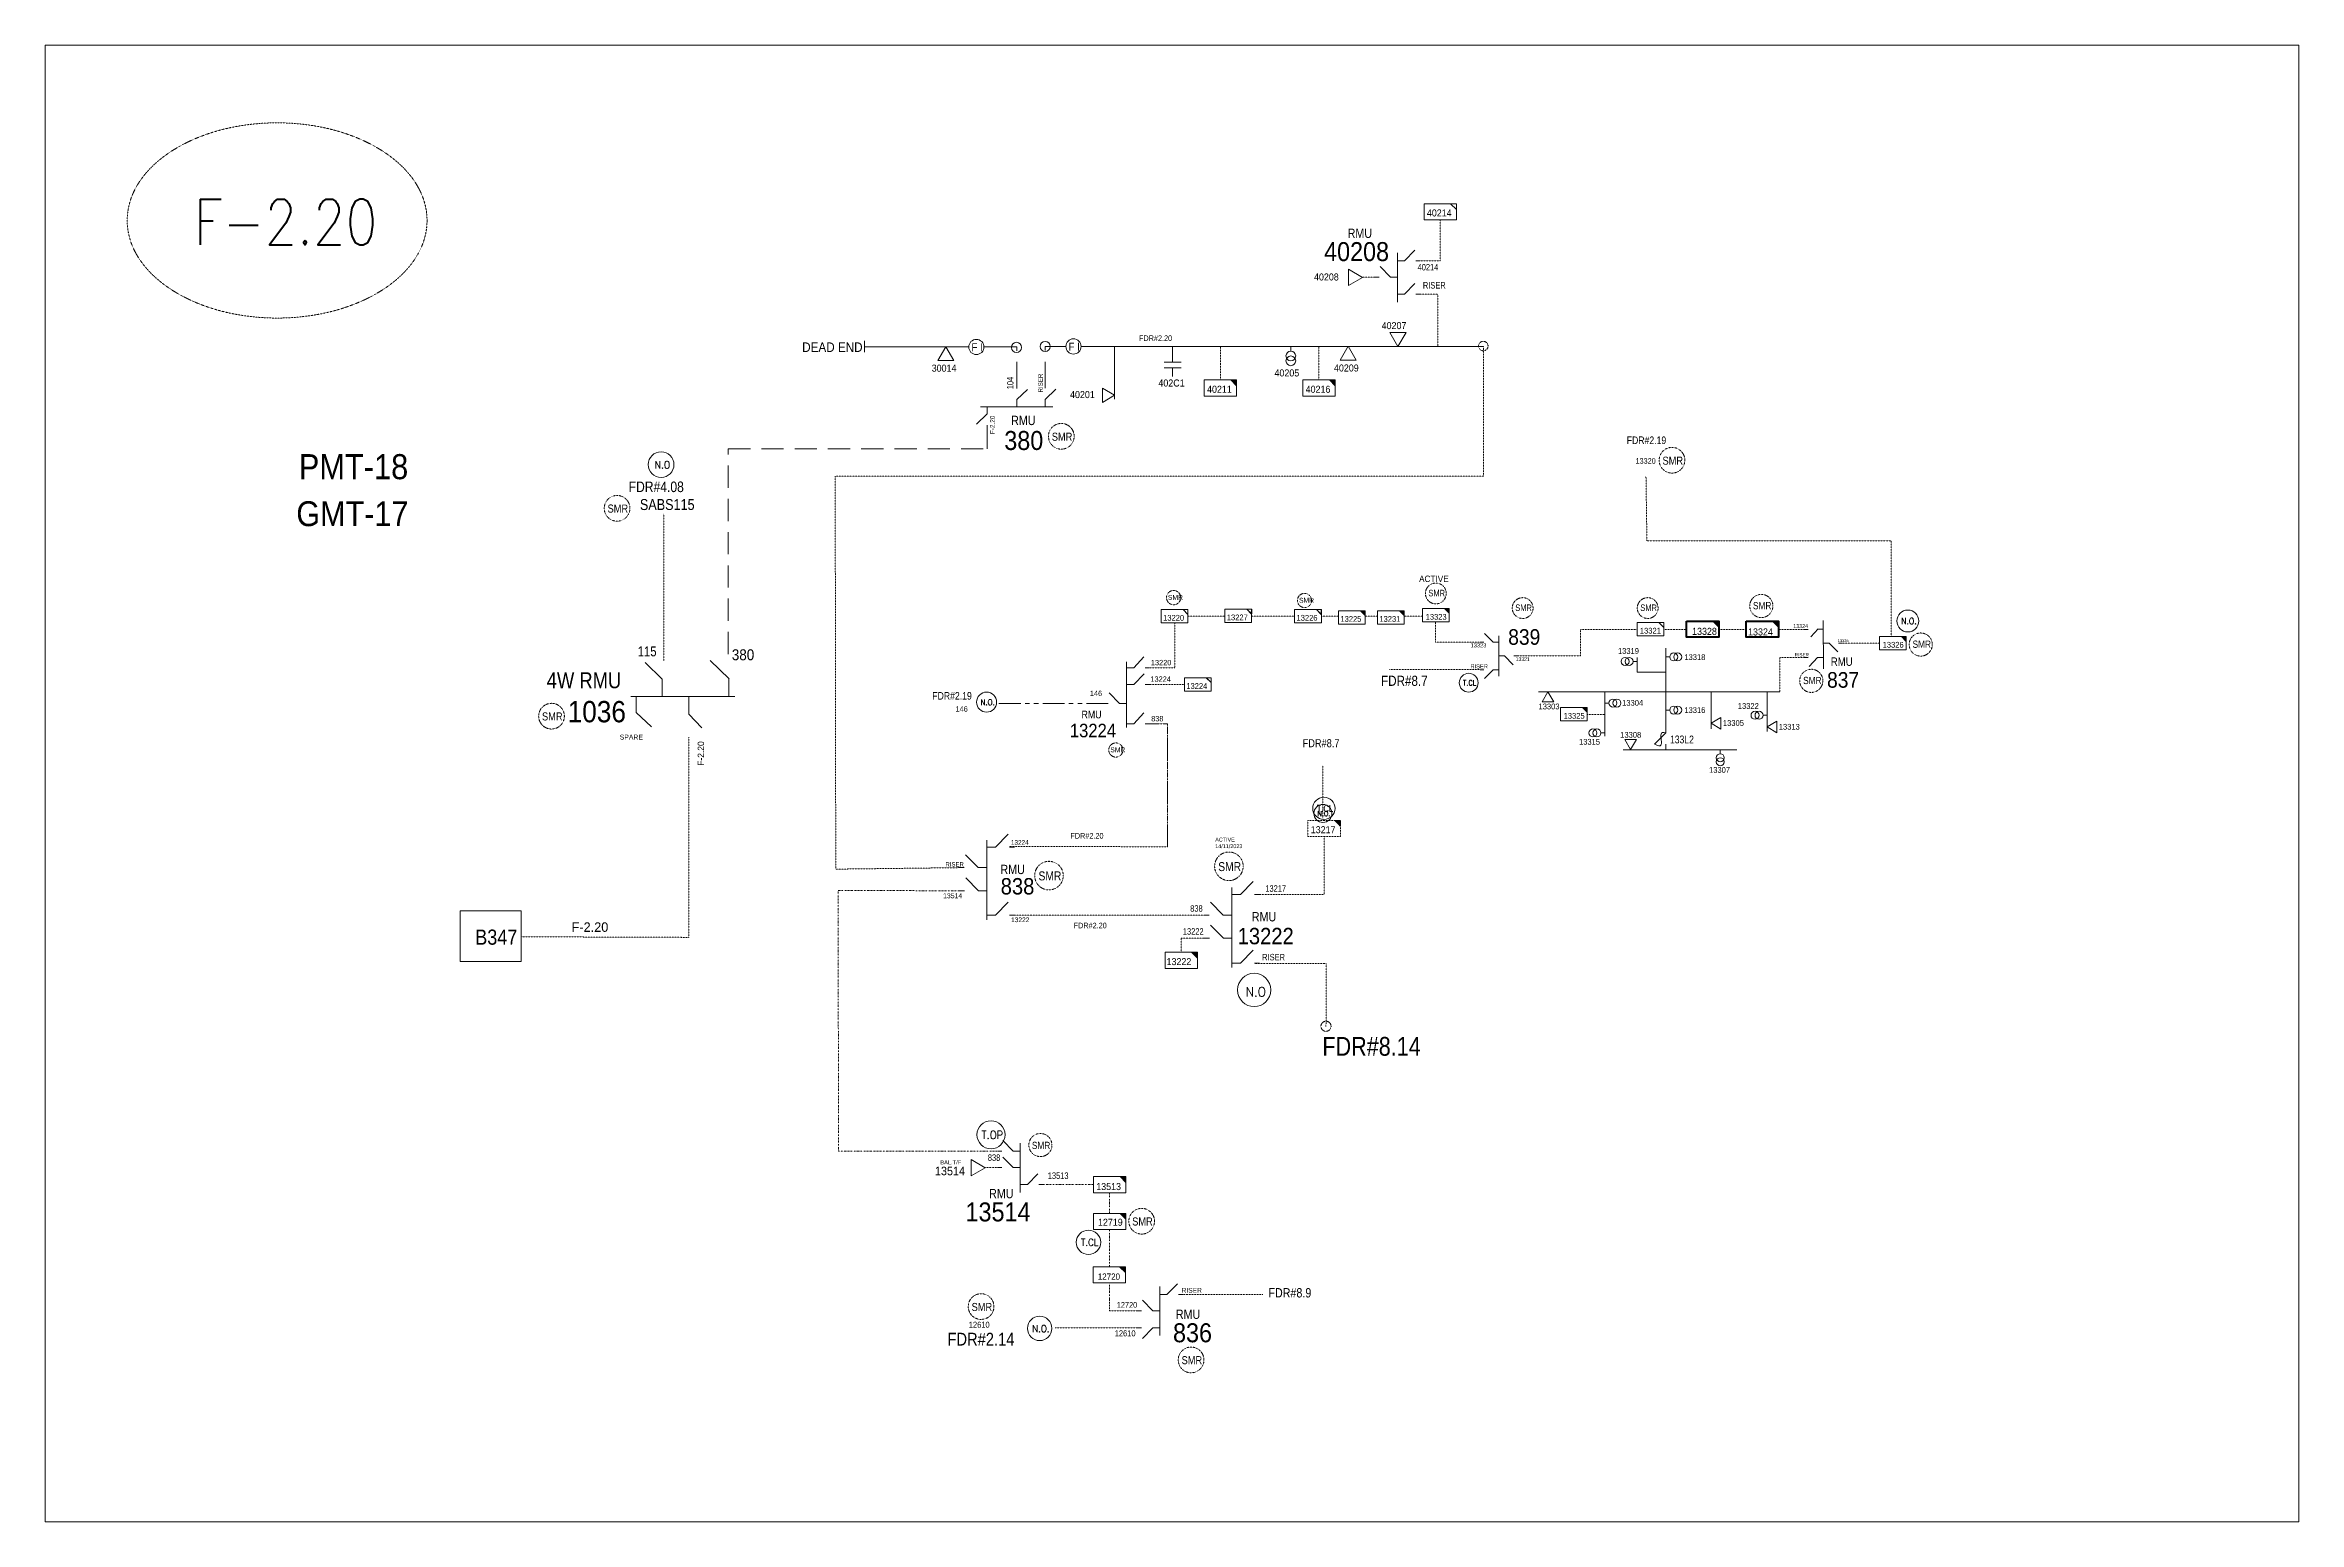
# Model space of a CAD drawing. Header units: metres. Extents: x 65984 to 144644, y -19036 to 23726.
# Drawn here: x 113773 to 114959, y 1150 to 1927 of the extents above; entities that cross this region are included whole.
import ezdxf
from ezdxf.enums import TextEntityAlignment as Align

# ---------------------------------------------------------------- set-up
doc = ezdxf.new("R2010")
doc.units = ezdxf.units.M
doc.header["$MEASUREMENT"] = 0
for name, pattern in [('( Phantom )', [2.5, 1.25, -0.25, 0.25, -0.25, 0.25, -0.25]), ('DGN Style 3', [0.013877, 0, -0.013877]), ('DGN Style 4', [1.6, 0.8, -0.4, 0, -0.4]), ('HIDDEN2', [2381.25, 1587.5, -793.75])]:
    doc.linetypes.add(name, pattern=pattern)
doc.layers.get('0').update_dxf_attribs({"color": 95, "lineweight": 40})
for name, color, linetype, lineweight in [('CAPACITOR', 5, 'Continuous', 40), ('d_eos', 111, 'Continuous', 40), ('d_eos no', 121, 'Continuous', 40), ('d_fco', 5, 'Continuous', 40), ('d_fco text', 95, 'Continuous', 40), ('d_oh branch', 94, 'Continuous', 40), ('d_switch', 95, 'Continuous', 40), ('d_tf', 1, 'Continuous', 40), ('d_tf no', 6, 'Continuous', 40), ('d_tf_200', 1, 'Continuous', 40), ('d_ug cable', 95, 'Continuous', 40), ('d_ug main line', 95, 'Continuous', 40), ('d_unit sub', 7, 'Continuous', 40), ('EARTH FAULT INDICATOR', 95, 'Continuous', 40), ('FDR  2  19', 172, 'Continuous', 40), ('fedr no', 95, 'Continuous', 40), ('GRID STATION 01', 7, 'Continuous', 40), ('Level 37', 7, 'Continuous', 0), ('O H MAIN FEEDER', 4, 'Continuous', 100), ('SW N O', 114, 'Continuous', 30)]:
    doc.layers.add(name, color=color, linetype=linetype, lineweight=lineweight)
doc.styles.add('NASKHF', font='naskhf.shx', dxfattribs={"height": 8})
doc.styles.add('Style-Andalus', font='andlso.ttf')
doc.styles.add('Style-Arial', font='arial.ttf')
doc.styles.add('Style-ENGINEERING', font='ENGINEERING.shx')
doc.styles.add('Style-msdefault', font='msdefault.shx')
doc.styles.add('Style-STANDARD', font='STANDARD.shx')

msp = doc.modelspace()

# ---------------------------------------------------------------- texts
at = {"layer": 'd_eos no', "color": 7, "linetype": 'Continuous', "lineweight": 13, "style": 'Style-Arial', "width": 0.88}
for s, height, p in [('40208', 10, (114446.4, 1823.6)), ('PMT-18', 13.18, (113906.8, 1712))]:
    msp.add_text(s, height=height, dxfattribs=at).set_placement(p, align=Align.TOP_LEFT)
for s, height, p in [('DEAD END', 5, (114203.5, 1770.8)), ('380', 5.75, (114146.5, 1609.3))]:
    msp.add_text(s, height=height, dxfattribs=at).set_placement(p, align=Align.TOP_RIGHT)
at = {"layer": 'd_eos no', "color": 2, "linetype": 'Continuous', "lineweight": 13, "style": 'Style-Arial', "width": 0.88}
msp.add_text('380', height=10, dxfattribs=at).set_placement((114298.6, 1724.2), align=Align.TOP_RIGHT)
for s, height, p in [('839', 8.23, (114543.3, 1619.9)), ('837', 8.23, (114711.1, 1597.3)), ('1036', 11.22, (114048.3, 1582.1)), ('13224', 7.11, (114312.6, 1570.1)), ('838', 8.64, (114276.2, 1488.9)), ('13222', 8.64, (114400.9, 1462.7)), ('13514', 10, (114257.7, 1318.2)), ('836', 10, (114366.9, 1254.6))]:
    msp.add_text(s, height=height, dxfattribs=at).set_placement(p, align=Align.TOP_LEFT)
at = {"layer": 'd_eos no', "color": 7, "linetype": 'Continuous', "lineweight": 13, "insert": (113905.5, 1687.2), "char_height": 13.088, "attachment_point": 1, "style": 'NASKHF'}
msp.add_mtext('\\fArial|b0|i0|c178178|p39;\\H1x;\\W0.88;GMT-17\\P', dxfattribs=at)
at = {"layer": 'd_fco text', "color": 80, "linetype": 'Continuous', "lineweight": 13, "style": 'Style-msdefault', "width": 0.82}
msp.add_text('133L2', height=4.11, rotation=359.9661, dxfattribs=at).set_placement((114641, 1563.9), align=Align.TOP_RIGHT)
at = {"layer": 'd_switch', "color": 194, "linetype": 'Continuous', "lineweight": 13, "style": 'Style-ENGINEERING', "width": 0.857143}
msp.add_text('40214', height=3.43, dxfattribs=at).set_placement((114495.6, 1812.1), align=Align.TOP_LEFT)
msp.add_text('RISER', height=3.43, dxfattribs=at).set_placement((114510.4, 1802.6), align=Align.TOP_RIGHT)
at = {"layer": 'd_switch', "color": 2, "linetype": 'Continuous', "lineweight": 13, "style": 'Style-msdefault', "width": 0.857143}
for s, height, p in [('FDR#2.20', 2.92, (114349, 1774.5)), ('13320', 2.92, (114610.3, 1709.9)), ('FDR#4.08', 5.56, (114080.4, 1697.6)), ('FDR#8.7', 5.34, (114476.4, 1595.4)), ('SPARE', 2.63, (114075.7, 1564.4)), ('FDR#2.20', 2.92, (114312.9, 1512.6)), ('FDR#2.20', 2.92, (114314.6, 1465.4)), ('FDR#8.14', 9.91, (114445.5, 1405.3)), ('FDR#8.9', 4.92, (114417.1, 1273.1)), ('FDR#2.14', 6.74, (114248.2, 1249.6))]:
    msp.add_text(s, height=height, dxfattribs=at).set_placement(p, align=Align.TOP_LEFT)
at = {"layer": 'd_switch', "color": 7, "linetype": 'Continuous', "lineweight": 13, "style": 'Style-ENGINEERING', "width": 0.857143}
for s, rotation, p in [('104', 90, (114279.5, 1752.7)), ('838', 359.9925, (114276, 1343.5))]:
    msp.add_text(s, height=3.43, rotation=rotation, dxfattribs=at).set_placement(p, align=Align.TOP_RIGHT)
at = {"layer": 'd_switch', "color": 7, "linetype": 'Continuous', "lineweight": 13, "ltscale": 0.796464, "style": 'Style-ENGINEERING', "width": 0.857143}
msp.add_text('RISER', height=2.38, rotation=90, dxfattribs=at).set_placement((114296, 1754.4), align=Align.TOP_RIGHT)
at = {"layer": 'd_switch', "color": 7, "linetype": 'Continuous', "lineweight": 13, "ltscale": 0.811658, "style": 'Style-ENGINEERING', "width": 0.857143}
msp.add_text('F-2.20', height=2.46, rotation=90, dxfattribs=at).set_placement((114270.6, 1732.3), align=Align.TOP_RIGHT)
at = {"layer": 'd_switch', "color": 1, "linetype": 'Continuous', "lineweight": 30, "style": 'Style-ENGINEERING', "width": 0.857143}
for height, p in [(4.25, (114303.1, 1723.3)), (4.25, (114624.5, 1710.7)), (4.25, (114069.3, 1685.5)), (4.25, (114034.8, 1576.1)), (4.72, (114390.7, 1497.3)), (4.72, (114296.1, 1492.4))]:
    msp.add_text('SMR', height=height, rotation=0.0026, dxfattribs=at).set_placement(p, align=Align.TOP_LEFT)
at = {"layer": 'd_switch', "color": 55, "linetype": 'Continuous', "lineweight": 13, "style": 'Style-msdefault', "width": 0.857143}
for s, height, p in [('FDR#2.19', 3.97, (114605.7, 1721.3)), ('FDR#2.19', 3.98, (114240.2, 1586.8)), ('FDR#8.7', 4.23, (114435.1, 1562))]:
    msp.add_text(s, height=height, dxfattribs=at).set_placement(p, align=Align.TOP_LEFT)
at = {"layer": 'd_switch', "color": 2, "linetype": 'Continuous', "lineweight": 13, "style": 'Style-ENGINEERING', "width": 0.857143}
msp.add_text('SABS115', height=5.79, dxfattribs=at).set_placement((114115.1, 1682.6), align=Align.RIGHT)
at = {"layer": 'd_switch', "color": 1, "linetype": 'Continuous', "lineweight": 30, "ltscale": 0.9, "style": 'Style-ENGINEERING', "width": 0.857143}
for height, p in [(2.6, (114364.2, 1637.9)), (2.6, (114433.2, 1636.4)), (3.82, (114672.1, 1634.2)), (3.82, (114756.1, 1613.9)), (3.82, (114698.5, 1594.8)), (2.6, (114333.9, 1557.7)), (4.25, (114345.4, 1310.3)), (4.25, (114260.9, 1265.3)), (4.25, (114371.4, 1237.3))]:
    msp.add_text('SMR', height=height, rotation=0.0026, dxfattribs=at).set_placement(p, align=Align.TOP_LEFT)
at = {"layer": 'd_switch', "color": 1, "linetype": 'Continuous', "lineweight": 30, "ltscale": 0.81, "style": 'Style-ENGINEERING', "width": 0.857143}
for height, p in [(3.44, (114501.3, 1640.6)), (3.44, (114547, 1632.9)), (3.44, (114612.8, 1632.9)), (3.82, (114292.6, 1350.1))]:
    msp.add_text('SMR', height=height, rotation=0.0026, dxfattribs=at).set_placement(p, align=Align.TOP_LEFT)
at = {"layer": 'd_switch', "color": 7, "linetype": 'Continuous', "lineweight": 13, "ltscale": 0.818838, "style": 'Style-ENGINEERING', "width": 0.857143}
msp.add_text('13324', height=2.05, dxfattribs=at).set_placement((114693.3, 1620.5))
at = {"layer": 'd_switch', "color": 7, "linetype": 'Continuous', "lineweight": 13, "ltscale": 0.672907, "style": 'Style-ENGINEERING', "width": 0.857143}
msp.add_text('13326', height=1.5, dxfattribs=at).set_placement((114716.7, 1613.1))
at = {"layer": 'd_switch', "color": 7, "linetype": 'Continuous', "lineweight": 13, "style": 'Style-ENGINEERING', "width": 0.857143}
for s, height, p in [('115', 5.21, (114095.1, 1605.6)), ('146', 2.82, (114258.9, 1576.5)), ('146', 2.82, (114329.6, 1584.7))]:
    msp.add_text(s, height=height, dxfattribs=at).set_placement(p, align=Align.RIGHT)
msp.add_text('13220', height=2.82, rotation=0.0026, dxfattribs=at).set_placement((114366, 1600.9), align=Align.RIGHT)
at = {"layer": 'd_switch', "color": 7, "linetype": 'Continuous', "lineweight": 13, "ltscale": 0.850953, "style": 'Style-ENGINEERING', "width": 0.857143}
msp.add_text('RISER', height=2.2, dxfattribs=at).set_placement((114523.4, 1601.4), align=Align.TOP_LEFT)
at = {"layer": 'd_switch', "color": 7, "linetype": 'Continuous', "lineweight": 13, "ltscale": 0.848114, "style": 'Style-ENGINEERING', "width": 0.857143}
msp.add_text('13323', height=2.18, rotation=359.9925, dxfattribs=at).set_placement((114531.8, 1612.5), align=Align.TOP_RIGHT)
at = {"layer": 'd_switch', "color": 7, "linetype": 'Continuous', "lineweight": 13, "ltscale": 0.789458, "style": 'Style-ENGINEERING', "width": 0.857143}
msp.add_text('13321', height=1.93, dxfattribs=at).set_placement((114554.6, 1605.1), align=Align.TOP_RIGHT)
at = {"layer": 'd_switch', "color": 2, "linetype": 'Continuous', "lineweight": 13, "style": 'Style-ENGINEERING', "width": 0.857143}
msp.add_text('13224', height=2.82, rotation=0.0033, dxfattribs=at).set_placement((114355, 1592.2))
at = {"layer": 'd_switch', "color": 7, "linetype": 'Continuous', "lineweight": 13, "style": 'Style-ENGINEERING', "width": 0.857143}
msp.add_text('838', height=2.82, rotation=0.0004, dxfattribs=at).set_placement((114355.4, 1574.2), align=Align.TOP_LEFT)
at = {"layer": 'd_switch', "color": 7, "linetype": 'Continuous', "lineweight": 13, "ltscale": 0.809327, "style": 'Style-ENGINEERING', "width": 0.857143}
msp.add_text('13224', height=2.45, rotation=0.0026, dxfattribs=at).set_placement((114281.6, 1508.9), align=Align.TOP_LEFT)
at = {"layer": 'd_switch', "color": 7, "linetype": 'Continuous', "lineweight": 13, "ltscale": 0.783587, "style": 'Style-ENGINEERING', "width": 0.857143}
msp.add_text('RISER', height=2.32, rotation=359.9971, dxfattribs=at).set_placement((114247.1, 1497.3), align=Align.TOP_LEFT)
at = {"layer": 'd_switch', "color": 234, "linetype": 'Continuous', "lineweight": 13, "style": 'Style-ENGINEERING', "width": 0.857143}
for s, rotation, p in [('13217', 0.0026, (114426.4, 1481.7)), ('838', 359.9971, (114382.5, 1471.2))]:
    msp.add_text(s, height=3.43, rotation=rotation, dxfattribs=at).set_placement(p, align=Align.RIGHT)
at = {"layer": 'd_switch', "color": 7, "linetype": 'Continuous', "lineweight": 13, "ltscale": 0.845255, "style": 'Style-ENGINEERING', "width": 0.857143}
msp.add_text('13514', height=2.63, dxfattribs=at).set_placement((114245.9, 1480.9), align=Align.TOP_LEFT)
at = {"layer": 'd_switch', "color": 7, "linetype": 'Continuous', "lineweight": 13, "ltscale": 0.823288, "style": 'Style-ENGINEERING', "width": 0.857143}
msp.add_text('13222', height=2.52, rotation=0.0004, dxfattribs=at).set_placement((114291.3, 1465.7), align=Align.RIGHT)
at = {"layer": 'd_switch', "color": 234, "linetype": 'Continuous', "lineweight": 13, "style": 'Style-ENGINEERING', "width": 0.857143}
msp.add_text('13222', height=3.43, dxfattribs=at).set_placement((114383, 1459.1), align=Align.RIGHT)
msp.add_text('RISER', height=3.43, dxfattribs=at).set_placement((114413.8, 1449), align=Align.TOP_LEFT)
at = {"layer": 'd_switch', "color": 7, "linetype": 'Continuous', "lineweight": 13, "style": 'Style-ENGINEERING', "width": 0.857143}
msp.add_text('13513', height=3.43, dxfattribs=at).set_placement((114311.9, 1334), align=Align.TOP_RIGHT)
at = {"layer": 'd_switch', "color": 7, "linetype": 'Continuous', "lineweight": 13, "ltscale": 0.831383, "style": 'Style-ENGINEERING', "width": 0.857143}
msp.add_text('RISER', height=2.56, dxfattribs=at).set_placement((114382.1, 1273.2), align=Align.TOP_RIGHT)
at = {"layer": 'd_switch', "color": 2, "linetype": 'Continuous', "lineweight": 13, "ltscale": 0.949027, "style": 'Style-ENGINEERING', "width": 0.857143}
msp.add_text('12610', height=3.17, dxfattribs=at).set_placement((114259.4, 1255.4), align=Align.TOP_LEFT)
at = {"layer": 'd_switch', "color": 7, "linetype": 'Continuous', "lineweight": 13, "ltscale": 0.949027, "style": 'Style-ENGINEERING', "width": 0.857143}
msp.add_text('12610', height=3.17, dxfattribs=at).set_placement((114336.2, 1250.9), align=Align.TOP_LEFT)
at = {"layer": 'd_switch', "color": 7, "linetype": 'Continuous', "lineweight": 13, "ltscale": 0.753299, "insert": (114694.1, 1605.5), "char_height": 1.777, "width": 7.054, "attachment_point": 7, "style": 'NASKHF'}
msp.add_mtext('\\FENGINEERING;\\H1x;\\W0.857143;RISER', dxfattribs=at)
at = {"layer": 'd_tf no', "color": 140, "linetype": 'Continuous', "lineweight": 13, "style": 'Style-msdefault', "width": 0.945946}
for s, height, p in [('40214', 3.7, (114500.5, 1840.8)), ('30014', 3.7, (114239.9, 1759.1)), ('40205', 3.7, (114420.3, 1756.6)), ('40209', 3.7, (114451.6, 1759.2)), ('40211', 3.7, (114384.8, 1748)), ('40216', 3.7, (114436.7, 1748)), ('13513', 3.7, (114326.5, 1328.4)), ('12720', 3.33, (114327.3, 1280.8))]:
    msp.add_text(s, height=height, dxfattribs=at).set_placement(p, align=Align.TOP_LEFT)
for s, height, p in [('40208', 3.7, (114441.1, 1803.4)), ('40207', 3.7, (114476.7, 1777.8)), ('40201', 3.7, (114312.7, 1741.5)), ('402C1', 3.7, (114359.2, 1747.6)), ('13514', 4.5, (114241.6, 1332.5))]:
    msp.add_text(s, height=height, dxfattribs=at).set_placement(p)
at = {"layer": 'd_tf no', "color": 2, "linetype": 'Continuous', "lineweight": 13, "style": 'Style-msdefault', "width": 0.945946}
for s, height, p in [('13220', 3.04, (114361.7, 1627.4)), ('13217', 3.7, (114439.4, 1516.2)), ('13222', 3.7, (114363.5, 1446.8)), ('12719', 3.7, (114327.4, 1309.6))]:
    msp.add_text(s, height=height, dxfattribs=at).set_placement(p, align=Align.TOP_LEFT)
at = {"layer": 'd_tf no', "color": 80, "linetype": 'Continuous', "lineweight": 13, "style": 'Style-msdefault', "width": 0.945946}
for s, p in [('13227', (114395.2, 1627.6)), ('13226', (114431.9, 1627.4)), ('13321', (114612.6, 1620.6)), ('13318', (114636, 1606.7)), ('13224', (114373.9, 1591.5)), ('13316', (114636, 1578.8))]:
    msp.add_text(s, height=3.04, dxfattribs=at).set_placement(p, align=Align.TOP_LEFT)
at = {"layer": 'd_tf no', "color": 131, "linetype": 'Continuous', "lineweight": 13, "style": 'Style-msdefault', "width": 0.945946}
msp.add_text('13225', height=3.04, dxfattribs=at).set_placement((114455, 1626.8), align=Align.TOP_LEFT)
at = {"layer": 'd_tf no', "color": 2, "linetype": 'Continuous', "lineweight": 13, "style": 'Style-msdefault', "width": 0.945946}
msp.add_text('13323', height=3.04, rotation=0.0001, dxfattribs=at).set_placement((114510.9, 1627.9), align=Align.TOP_RIGHT)
at = {"layer": 'd_tf no', "color": 80, "linetype": 'Continuous', "lineweight": 40, "style": 'Style-msdefault', "width": 0.945946}
msp.add_text('13328', height=3.7, rotation=0.0001, dxfattribs=at).set_placement((114653.1, 1620.6), align=Align.TOP_RIGHT)
at = {"layer": 'd_tf no', "color": 2, "linetype": 'Continuous', "lineweight": 40, "style": 'Style-msdefault', "width": 0.947368}
msp.add_text('13324', height=3.72, dxfattribs=at).set_placement((114669.5, 1620.3), align=Align.TOP_LEFT)
at = {"layer": 'd_tf no', "color": 80, "linetype": 'Continuous', "lineweight": 13, "style": 'Style-msdefault', "width": 0.945946}
for s, p in [('13326', (114751.4, 1613.2)), ('13325', (114583.5, 1575.8))]:
    msp.add_text(s, height=3.04, rotation=0.0001, dxfattribs=at).set_placement(p, align=Align.TOP_RIGHT)
for s, p in [('13319', (114612.1, 1606.9)), ('13303', (114570.3, 1577.7)), ('13304', (114614.3, 1579.6)), ('13315', (114591.6, 1559.1))]:
    msp.add_text(s, height=3.04, dxfattribs=at).set_placement(p, align=Align.RIGHT)
for s, p in [('13322', (114675.2, 1581)), ('13308', (114613.3, 1565.8))]:
    msp.add_text(s, height=3.04, dxfattribs=at).set_placement(p, align=Align.TOP_RIGHT)
for s, p in [('13305', (114656.3, 1569)), ('13313', (114685.7, 1567)), ('13307', (114649, 1544.3))]:
    msp.add_text(s, height=3.04, dxfattribs=at).set_placement(p)
at = {"layer": 'd_tf no', "color": 7, "linetype": 'Continuous', "lineweight": 13, "style": 'Style-msdefault', "width": 0.945946}
msp.add_text('BAL.T/F', height=2.19, dxfattribs=at).set_placement((114244.4, 1338.2))
msp.add_text('12720', height=3.06, dxfattribs=at).set_placement((114337.3, 1265.8), align=Align.TOP_LEFT)
at = {"layer": 'd_tf no', "color": 121, "linetype": 'Continuous', "lineweight": 40, "attachment_point": 1, "style": 'NASKHF'}
for s, insert, char_height in [('\\Fmsdefault;\\H1x;\\W0.945946;ACTIVE\\P', (114496.4, 1648.1), 3.408), ('\\Fmsdefault;\\H1x;\\W0.945946;ACTIVE\\P14/11/2023', (114389.1, 1510.2), 2.079)]:
    msp.add_mtext(s, dxfattribs=dict(at, insert=insert, char_height=char_height))
at = {"layer": 'd_ug cable', "color": 2, "linetype": 'DGN Style 3', "lineweight": 13, "style": 'Style-msdefault'}
for s, height, width, p in [('13220', 3.04, 0.945946, (114361.7, 1627.4)), ('13226', 3.04, 0.945946, (114431.9, 1627.4)), ('13321', 3.04, 0.945946, (114612.6, 1620.6)), ('13324', 3.72, 0.947368, (114669.5, 1620.3)), ('13224', 3.04, 0.945946, (114373.9, 1591.5)), ('13217', 3.7, 0.945946, (114439.4, 1516.2))]:
    msp.add_text(s, height=height, dxfattribs=dict(at, width=width)).set_placement(p, align=Align.TOP_LEFT)
at = {"layer": 'd_ug cable', "color": 151, "linetype": 'DGN Style 3', "lineweight": 13, "style": 'Style-msdefault', "width": 0.945946}
for s, p in [('13227', (114395.2, 1627.6)), ('13231', (114475.5, 1626.8)), ('13318', (114636, 1606.7)), ('13316', (114636, 1578.8))]:
    msp.add_text(s, height=3.04, dxfattribs=at).set_placement(p, align=Align.TOP_LEFT)
at = {"layer": 'd_ug cable', "color": 2, "linetype": 'DGN Style 3', "lineweight": 13, "style": 'Style-msdefault', "width": 0.945946}
for s, p in [('13323', (114510.9, 1627.9)), ('13326', (114751.4, 1613.2))]:
    msp.add_text(s, height=3.04, rotation=0.0001, dxfattribs=at).set_placement(p, align=Align.TOP_RIGHT)
at = {"layer": 'd_ug cable', "color": 151, "linetype": 'DGN Style 3', "lineweight": 13, "style": 'Style-msdefault'}
for s, height, rotation, width, p in [('13328', 3.7, 0.0001, 0.945946, (114653.1, 1620.6)), ('13325', 3.04, 0.0001, 0.945946, (114583.5, 1575.8)), ('133L2', 4.11, 359.9661, 0.82, (114641, 1563.9))]:
    msp.add_text(s, height=height, rotation=rotation, dxfattribs=dict(at, width=width)).set_placement(p, align=Align.TOP_RIGHT)
at = {"layer": 'd_ug cable', "color": 151, "linetype": 'DGN Style 3', "lineweight": 13, "style": 'Style-msdefault', "width": 0.945946}
for s, p in [('13319', (114612.1, 1606.9)), ('13303', (114570.3, 1577.7)), ('13304', (114614.3, 1579.6)), ('13315', (114591.6, 1559.1))]:
    msp.add_text(s, height=3.04, dxfattribs=at).set_placement(p, align=Align.RIGHT)
for s, p in [('13322', (114675.2, 1581)), ('13308', (114613.3, 1565.8))]:
    msp.add_text(s, height=3.04, dxfattribs=at).set_placement(p, align=Align.TOP_RIGHT)
for s, p in [('13305', (114656.3, 1569)), ('13313', (114685.7, 1567)), ('13307', (114649, 1544.3))]:
    msp.add_text(s, height=3.04, dxfattribs=at).set_placement(p)
at = {"layer": 'fedr no', "color": 6, "linetype": 'Continuous', "lineweight": 13, "style": 'Style-STANDARD', "width": 0.909091}
msp.add_text('F-2.20', height=23.92, dxfattribs=at).set_placement((113899.9, 1834.2), align=Align.MIDDLE_CENTER)
at = {"layer": 'GRID STATION 01', "linetype": 'Continuous', "lineweight": 13, "style": 'Style-msdefault'}
msp.add_text('F-2.20', height=3.34, rotation=90, dxfattribs=at).set_placement((114116.7, 1560.9), align=Align.TOP_RIGHT)
at = {"layer": 'GRID STATION 01', "linetype": 'Continuous', "lineweight": 13, "style": 'Style-msdefault', "width": 0.888889}
msp.add_text('B347', height=7.97, dxfattribs=at).set_placement((114021.8, 1461.8), align=Align.TOP_RIGHT)
at = {"layer": 'GRID STATION 01', "linetype": 'Continuous', "lineweight": 13, "style": 'Style-msdefault'}
msp.add_text('F-2.20', height=5, dxfattribs=at).set_placement((114069.7, 1465.6), align=Align.TOP_RIGHT)
at = {"layer": 'Level 37', "color": 7, "linetype": 'Continuous', "lineweight": 13, "style": 'Style-msdefault', "width": 0.86}
msp.add_text('RMU', height=4.9, dxfattribs=at).set_placement((114458.8, 1830.7), align=Align.TOP_LEFT)
at = {"layer": 'Level 37', "color": 2, "linetype": 'Continuous', "lineweight": 13, "style": 'Style-msdefault', "width": 0.86}
msp.add_text('RMU', height=4.9, rotation=359.9996, dxfattribs=at).set_placement((114281.7, 1732.2), align=Align.TOP_LEFT)
at = {"layer": 'Level 37', "color": 2, "linetype": 'Continuous', "lineweight": 13, "ltscale": 0.9, "style": 'Style-msdefault', "width": 0.86}
msp.add_text('RMU', height=4.41, rotation=0.0004, dxfattribs=at).set_placement((114724.6, 1605), align=Align.TOP_RIGHT)
at = {"layer": 'Level 37', "color": 2, "linetype": 'Continuous', "lineweight": 13, "style": 'Style-msdefault', "width": 0.86}
for s, height, p in [('4W RMU', 8.41, (114076.5, 1597.2)), ('RMU', 4.03, (114329.3, 1577)), ('RMU', 4.9, (114288.9, 1495.9)), ('RMU', 4.9, (114421.2, 1471))]:
    msp.add_text(s, height=height, rotation=0.0004, dxfattribs=at).set_placement(p, align=Align.TOP_RIGHT)
for p in [(114270.1, 1325.3), (114368.4, 1261.8)]:
    msp.add_text('RMU', height=4.9, dxfattribs=at).set_placement(p, align=Align.TOP_LEFT)

# ---------------------------------------------------------------- blocks, each defined once
blk = doc.blocks.new('*U1006')
at = {"layer": 'EARTH FAULT INDICATOR', "color": 2, "linetype": 'Continuous', "lineweight": 13}
blk.add_circle((0, 0.1), 4, dxfattribs=at)
at = {"layer": 'EARTH FAULT INDICATOR', "color": 2, "lineweight": 13, "style": 'Style-Andalus', "width": 0.9}
blk.add_text('F I', height=4.23, dxfattribs=at).set_placement((-2.6, 2.1), align=Align.TOP_LEFT)
blk = doc.blocks.new('TFU_88')
at = {"layer": 'd_tf_200', "color": 140, "linetype": 'Continuous', "lineweight": 13}
blk.add_line((0, 10), (0, 0), dxfattribs=at)
for centre in [(0, 30), (0, 20)]:
    blk.add_circle(centre, 10, dxfattribs=at)
blk = doc.blocks.new('TF_8')
at = {"color": 0, "linetype": 'ByBlock', "lineweight": -2}
blk.add_line((6.3, 4.95), (9.9, 1.35), dxfattribs=at)
blk.add_3dface([(-10.1, 4.95), (9.9, 4.95), (9.9, -5.05), (-10.1, -5.05)], dxfattribs=at)
blk = doc.blocks.new('exist.us-1000kva')
at = {"color": 0, "linetype": 'ByBlock', "lineweight": -2, "flags": 128}
blk.add_lwpolyline([(40, 12.9), (32.8, 20), (40, 20)], close=True, dxfattribs=at)
at = {"color": 0, "linetype": 'ByBlock', "lineweight": -2, "extrusion": (0, 0, -1)}
blk.add_solid([(-40, 12.9), (-32.8, 20), (-40, 20)], dxfattribs=at)
at = {"color": 0, "linetype": 'ByBlock', "lineweight": -2, "xscale": 2, "yscale": 2}
blk.add_blockref('TF_8', (20.2, 10.1), dxfattribs=at)
blk = doc.blocks.new('*U1025')
at = {"layer": 'CAPACITOR', "color": 5, "linetype": 'Continuous', "lineweight": 13}
for p, q in [((-6.4, -8.6), (-6.4, 8.6)), ((-0.7, -8.6), (-0.7, 8.6)), ((-6.4, 0), (-15, 0)), ((15, 0), (-0.7, 0))]:
    blk.add_line(p, q, dxfattribs=at)
blk = doc.blocks.new('TRA1_748')
at = {"layer": 'd_tf', "color": 140, "linetype": 'Continuous', "lineweight": 13, "ltscale": 0.000215867, "flags": 128}
blk.add_lwpolyline([(10.1, -17.1), (0.1, -0.1), (-9.9, -17.1)], close=True, dxfattribs=at)
blk = doc.blocks.new('TRA1_747')
at = {"layer": 'd_tf', "color": 140, "linetype": 'Continuous', "lineweight": 13, "ltscale": 0.000215867, "xscale": 1.000046566207833, "yscale": 1.000046566207833, "zscale": 1.000046566207833, "rotation": 180}
blk.add_blockref('TRA1_748', (0, 0), dxfattribs=at)
blk = doc.blocks.new('TRA1_750')
at = {"layer": 'd_tf', "color": 140, "linetype": 'Continuous', "lineweight": 13, "ltscale": 0.000215867, "extrusion": (0, 0, -1), "flags": 128}
blk.add_lwpolyline([(-10.1, -17.1), (-0.1, -0.1), (9.9, -17.1)], close=True, dxfattribs=at)
blk = doc.blocks.new('TRA1_749')
at = {"layer": 'd_tf', "color": 140, "linetype": 'Continuous', "lineweight": 13, "ltscale": 0.000215867, "xscale": 1.000046566207833, "yscale": 1.000046566207833, "zscale": 1.000046566207833, "rotation": 180}
blk.add_blockref('TRA1_750', (0, 0), dxfattribs=at)
blk = doc.blocks.new('TRA1_752')
at = {"layer": 'd_tf', "color": 140, "linetype": 'Continuous', "lineweight": 13, "ltscale": 0.000215867, "flags": 128}
blk.add_lwpolyline([(10.1, -17), (0.1, 0), (-9.9, -17)], close=True, dxfattribs=at)
blk = doc.blocks.new('TRA1_751')
at = {"layer": 'd_tf', "color": 140, "linetype": 'Continuous', "lineweight": 13, "ltscale": 0.000215867, "xscale": 1.000046566207833, "yscale": 1.000046566207833, "zscale": 1.000046566207833, "rotation": 180}
blk.add_blockref('TRA1_752', (0, 0), dxfattribs=at)
blk = doc.blocks.new('TFU_168')
at = {"layer": 'd_tf_200', "color": 151, "linetype": 'Continuous', "lineweight": 13}
blk.add_line((0, 10), (0, 0), dxfattribs=at)
at = {"layer": 'd_tf_200', "color": 151, "linetype": 'Continuous', "lineweight": 13, "extrusion": (0, 0, -1)}
for centre in [(0, 30), (0, 20)]:
    blk.add_circle(centre, 10, dxfattribs=at)
blk = doc.blocks.new('FUSE01')
at = {"color": 0, "linetype": 'ByBlock', "lineweight": -2}
blk.add_line((0, -17.15), (0, -22.55), dxfattribs=at)
at = {"color": 0, "linetype": 'ByBlock', "lineweight": -2, "flags": 128}
blk.add_lwpolyline([(0, 0.05), (0, -5.75), (-11.2, -16.95)], dxfattribs=at)
at = {"color": 0, "linetype": 'ByBlock', "lineweight": -2}
blk.add_open_spline([(-11.2, -16.95), (3.4, -25.35), (-11.6, -1.35), (0, -5.75)], degree=3, dxfattribs=at)
blk = doc.blocks.new('TRA1_1442')
at = {"layer": 'd_tf', "color": 151, "linetype": 'Continuous', "lineweight": 13, "ltscale": 0.00019873, "extrusion": (0, 0, -1), "flags": 128}
blk.add_lwpolyline([(-10.1, -17), (-0.1, 0), (9.9, -17)], close=True, dxfattribs=at)
blk = doc.blocks.new('TRA1_1441')
at = {"layer": 'd_tf', "color": 151, "linetype": 'Continuous', "lineweight": 13, "ltscale": 0.00019873, "xscale": 1.000046566207833, "yscale": 1.000046566207833, "zscale": 1.000046566207833, "rotation": 180}
blk.add_blockref('TRA1_1442', (0, 0), dxfattribs=at)
blk = doc.blocks.new('TRA1_1444')
at = {"layer": 'd_tf', "color": 151, "linetype": 'Continuous', "lineweight": 13, "ltscale": 0.00019873, "extrusion": (0, 0, -1), "flags": 128}
blk.add_lwpolyline([(-10.1, -17), (-0.1, 0), (9.9, -17)], close=True, dxfattribs=at)
blk = doc.blocks.new('TRA1_1443')
at = {"layer": 'd_tf', "color": 151, "linetype": 'Continuous', "lineweight": 13, "ltscale": 0.00019873, "xscale": 1.000046566207833, "yscale": 1.000046566207833, "zscale": 1.000046566207833, "rotation": 180}
blk.add_blockref('TRA1_1444', (0, 0), dxfattribs=at)
blk = doc.blocks.new('*U893')
at = {"layer": 'SW N O', "color": 3, "lineweight": 13}
blk.add_circle((0, 0), 16.8, dxfattribs=at)
at = {"layer": 'SW N O', "color": 3, "lineweight": 13, "style": 'Style-STANDARD'}
blk.add_text('N.O.', height=9.6, dxfattribs=at).set_placement((1.7, -0.2), align=Align.MIDDLE_CENTER)
blk = doc.blocks.new('*U3382')
at = {"layer": 'SW N O', "color": 3, "lineweight": 13}
blk.add_circle((0, 0), 16.8, dxfattribs=at)
at = {"layer": 'SW N O', "color": 3, "lineweight": 13, "insert": (1.7, -1.8), "char_height": 9.6, "attachment_point": 5, "line_spacing_factor": 0.6, "style": 'Style-STANDARD'}
blk.add_mtext('N.O', dxfattribs=at)
blk = doc.blocks.new('*U1430')
at = {"layer": 'SW N O', "color": 3, "lineweight": 13}
blk.add_circle((0, 0), 16.8, dxfattribs=at)
at = {"layer": 'SW N O', "color": 3, "lineweight": 13, "style": 'Style-STANDARD'}
blk.add_text('N.O', height=9.6, dxfattribs=at).set_placement((1.7, -0.2), align=Align.MIDDLE_CENTER)
blk = doc.blocks.new('*U1280')
at = {"layer": 'SW N O', "color": 1, "lineweight": 13}
blk.add_circle((0, 0), 16.8, dxfattribs=at)
at = {"layer": 'SW N O', "color": 1, "lineweight": 13, "style": 'Style-STANDARD'}
blk.add_text('T.CL', height=9.6, dxfattribs=at).set_placement((1.7, -0.2), align=Align.MIDDLE_CENTER)
blk = doc.blocks.new('*U4165')
at = {"layer": 'SW N O', "color": 3, "lineweight": 13}
blk.add_circle((0, 0), 16.8, dxfattribs=at)
at = {"layer": 'SW N O', "color": 3, "lineweight": 13, "style": 'Style-STANDARD'}
blk.add_text('T.OP', height=9.6, dxfattribs=at).set_placement((1.7, -0.2), align=Align.MIDDLE_CENTER)

# ---------------------------------------------------------------- linework, layer by layer
at = {"layer": 'd_eos', "color": 7, "linetype": 'Continuous', "lineweight": 13, "ltscale": 0.54966}
for p, q in [((114485, 1817.9), (114485, 1792)), ((114488.8, 1813.8), (114494.2, 1819.4)), ((114475.3, 1805.1), (114473.1, 1805.1)), ((114481.3, 1805.1), (114475.9, 1810.7)), ((114485, 1805.1), (114481.3, 1805.1)), ((114485, 1813.8), (114488.8, 1813.8)), ((114494.7, 1813.8), (114497, 1813.8)), ((114485, 1796.2), (114488.8, 1796.2)), ((114488.8, 1796.2), (114494.2, 1801.8)), ((114494.7, 1796.2), (114497, 1796.2)), ((114284.7, 1746.6), (114284.7, 1748.9)), ((114299.6, 1746.7), (114299.6, 1749)), ((114269, 1727.2), (114269, 1725)), ((114276.8, 1345.2), (114274.6, 1345.2)), ((114276.8, 1336.5), (114274.6, 1336.5)), ((114296.2, 1327.6), (114298.5, 1327.6))]:
    msp.add_line(p, q, dxfattribs=at)
at = {"layer": 'd_eos', "color": 2, "linetype": 'Continuous', "lineweight": 13, "ltscale": 0.54966}
for p, q in [((114284.7, 1740.7), (114290.3, 1746.1)), ((114299.6, 1740.8), (114305.2, 1746.2)), ((114269, 1733.2), (114263.4, 1727.7)), ((114303.7, 1736.9), (114265.6, 1736.9)), ((114269, 1736.9), (114269, 1733.2)), ((114284.7, 1736.9), (114284.7, 1740.7)), ((114299.6, 1737), (114299.6, 1740.8)), ((114282.8, 1345.2), (114277.4, 1350.8)), ((114282.8, 1336.5), (114277.4, 1342.1)), ((114286.5, 1345.2), (114282.8, 1345.2)), ((114286.5, 1349.4), (114286.5, 1323.5)), ((114286.5, 1336.5), (114282.8, 1336.5)), ((114290.3, 1327.6), (114295.7, 1333.2)), ((114286.5, 1327.6), (114290.3, 1327.6)), ((114360, 1274), (114360, 1248.1)), ((114360, 1269.8), (114363.7, 1269.8)), ((114363.7, 1269.8), (114369.2, 1275.4)), ((114369.7, 1269.8), (114372, 1269.8)), ((114350.3, 1261.1), (114348, 1261.1)), ((114356.3, 1261.1), (114350.8, 1266.8)), ((114360, 1261.1), (114356.3, 1261.1)), ((114350.3, 1252.2), (114348, 1252.2)), ((114356.3, 1252.2), (114350.8, 1246.6)), ((114360, 1252.2), (114356.3, 1252.2))]:
    msp.add_line(p, q, dxfattribs=at)
at = {"layer": 'd_eos', "color": 2, "linetype": 'Continuous', "lineweight": 13, "ltscale": 0.506023}
for p, q in [((114535.3, 1613), (114530.8, 1617.6)), ((114538.3, 1616.4), (114538.3, 1595.1)), ((114701.2, 1619.8), (114699.3, 1619.8)), ((114709.1, 1624.5), (114709.2, 1599.1)), ((114530.4, 1613), (114528.5, 1613)), ((114538.3, 1613), (114535.3, 1613)), ((114538.4, 1605.8), (114541.4, 1605.8)), ((114541.4, 1605.8), (114545.9, 1601.2)), ((114546.3, 1605.8), (114548.2, 1605.8)), ((114701.2, 1604.9), (114699.3, 1604.9)), ((114706.1, 1604.9), (114701.6, 1600.2)), ((114709.2, 1604.9), (114706.1, 1604.9)), ((114709.1, 1612.6), (114712.2, 1612.6)), ((114712.2, 1612.6), (114716.7, 1607.9)), ((114717.1, 1612.6), (114719, 1612.6)), ((114530.4, 1598.5), (114528.5, 1598.5)), ((114535.3, 1598.5), (114530.8, 1593.9)), ((114538.3, 1598.5), (114535.3, 1598.5))]:
    msp.add_line(p, q, dxfattribs=at)
at = {"layer": 'd_eos', "color": 2, "linetype": 'Continuous', "lineweight": 13, "ltscale": 0.45542}
for p, q in [((114706.5, 1620.1), (114702.5, 1615.9)), ((114709, 1619.9), (114706.3, 1619.9))]:
    msp.add_line(p, q, dxfattribs=at)
at = {"layer": 'd_eos', "color": 2, "linetype": 'Continuous', "lineweight": 13, "ltscale": 0.466487}
for p, q in [((114089.1, 1602.3), (114098.1, 1593.6)), ((114098.1, 1593.6), (114098.1, 1584.4)), ((114112.1, 1584.4), (114112.1, 1575.1)), ((114112.1, 1575.1), (114118.9, 1568))]:
    msp.add_line(p, q, dxfattribs=at)
at = {"layer": 'd_eos', "color": 2, "linetype": 'Continuous', "lineweight": 13, "ltscale": 0.518319}
for p, q in [((114123.3, 1603.4), (114133.3, 1593.8)), ((114133.2, 1593.8), (114133.2, 1584.6)), ((114081.5, 1584.4), (114136.2, 1584.4))]:
    msp.add_line(p, q, dxfattribs=at)
at = {"layer": 'd_eos', "color": 2, "linetype": 'Continuous', "lineweight": 13, "ltscale": 0.57591}
for p, q in [((114342.4, 1568.1), (114342.4, 1602.7)), ((114346.2, 1599.6), (114351.6, 1605.3)), ((114342.4, 1599.6), (114346.2, 1599.6)), ((114342.4, 1590.7), (114346.2, 1590.7)), ((114346.2, 1590.7), (114351.7, 1596.4)), ((114352.2, 1599.6), (114354.4, 1599.6)), ((114352.2, 1590.7), (114354.5, 1590.7)), ((114338.8, 1580.7), (114333.3, 1586.4)), ((114342.5, 1580.7), (114338.8, 1580.7)), ((114342.4, 1570.1), (114346.2, 1570.1)), ((114346.2, 1570.1), (114351.6, 1575.8)), ((114352.2, 1570.1), (114354.4, 1570.1))]:
    msp.add_line(p, q, dxfattribs=at)
at = {"layer": 'd_eos', "color": 2, "linetype": 'Continuous', "lineweight": 13, "ltscale": 0.419838}
for p, q in [((114084.4, 1584.4), (114084.4, 1576.1)), ((114084.4, 1576), (114092.4, 1568.5))]:
    msp.add_line(p, q, dxfattribs=at)
at = {"layer": 'd_eos', "color": 7, "linetype": 'Continuous', "lineweight": 13, "ltscale": 0.57591}
msp.add_line((114332.8, 1580.7), (114330.5, 1580.7), dxfattribs=at)
at = {"layer": 'd_eos', "color": 2, "linetype": 'Continuous', "lineweight": 13, "ltscale": 0.625574}
for p, q in [((114268.9, 1466.9), (114268.9, 1508.9)), ((114273.5, 1505.2), (114280.1, 1512)), ((114264.3, 1494.4), (114257.7, 1501.2)), ((114268.9, 1505.2), (114273.5, 1505.2)), ((114280.8, 1505.2), (114283.5, 1505.2)), ((114257, 1494.4), (114254.3, 1494.4)), ((114264.5, 1482.2), (114257.8, 1489)), ((114268.9, 1494.4), (114264.3, 1494.4)), ((114397.8, 1441.9), (114397.8, 1484)), ((114402.4, 1480.2), (114409, 1487.1)), ((114257.2, 1482.2), (114254.4, 1482.2)), ((114269, 1482.2), (114264.5, 1482.2)), ((114273.5, 1469.3), (114280.1, 1476.2)), ((114393.2, 1469.4), (114386.6, 1476.2)), ((114397.8, 1480.2), (114402.4, 1480.2)), ((114409.7, 1480.2), (114412.4, 1480.2)), ((114268.9, 1469.3), (114273.5, 1469.3)), ((114280.8, 1469.3), (114283.5, 1469.3)), ((114385.9, 1469.4), (114383.2, 1469.4)), ((114393.4, 1457.2), (114386.7, 1464.1)), ((114397.8, 1469.4), (114393.2, 1469.4)), ((114386.1, 1457.2), (114383.3, 1457.2)), ((114397.9, 1457.2), (114393.4, 1457.2)), ((114402.4, 1444.2), (114409, 1451)), ((114397.8, 1444.2), (114402.4, 1444.2)), ((114409.7, 1444.2), (114412.4, 1444.2))]:
    msp.add_line(p, q, dxfattribs=at)
at = {"layer": 'd_oh branch', "color": 140, "linetype": 'Continuous', "lineweight": 13}
msp.add_line((114336.1, 1741), (114336.1, 1768.8), dxfattribs=at)
at = {"layer": 'd_oh branch', "color": 151, "linetype": 'Continuous', "lineweight": 13}
for p, q in [((114611.1, 1597.2), (114611.1, 1604.9)), ((114626.2, 1567.2), (114626.2, 1609.9)), ((114611.1, 1597.2), (114626.2, 1597.2)), ((114559.2, 1586.9), (114686.3, 1586.9)), ((114594.2, 1586.9), (114594.2, 1563.5)), ((114650.1, 1586.9), (114650.1, 1567.4)), ((114679.5, 1586.9), (114679.5, 1566.1)), ((114603.8, 1556.4), (114663.6, 1556.4))]:
    msp.add_line(p, q, dxfattribs=at)
at = {"layer": 'd_ug cable', "color": 140, "linetype": 'DGN Style 3', "lineweight": 13}
for p, q in [((114473.1, 1805.1), (114466.6, 1805.1)), ((114280.8, 1505.5), (114333.2, 1505.5)), ((114283.5, 1469.3), (114383.4, 1469.3)), ((114274.6, 1336.5), (114268, 1336.5))]:
    msp.add_line(p, q, dxfattribs=at)
at = {"layer": 'd_ug cable', "color": 151, "linetype": 'DGN Style 3', "lineweight": 13}
for p, q in [((114474.5, 1626.7), (114468.1, 1626.7)), ((114498.2, 1626.7), (114488.5, 1626.7)), ((114719, 1612.6), (114738.7, 1612.6)), ((114280.8, 1505.5), (114363.9, 1505.4)), ((114371.8, 1269.8), (114414.1, 1269.8)), ((114304.9, 1252.2), (114348.7, 1252.2))]:
    msp.add_line(p, q, dxfattribs=at)
at = {"layer": 'd_ug cable', "color": 131, "linetype": 'DGN Style 3', "lineweight": 13}
for p, q in [((114474.5, 1626.7), (114468.1, 1626.7)), ((114498.2, 1626.7), (114488.9, 1626.7))]:
    msp.add_line(p, q, dxfattribs=at)
at = {"layer": 'd_ug cable', "color": 2, "linetype": 'DGN Style 3', "lineweight": 13}
msp.add_line((114701.2, 1604.9), (114699.3, 1604.9), dxfattribs=at)
at = {"layer": 'd_ug cable', "color": 80, "linetype": 'DGN Style 3', "lineweight": 13}
msp.add_line((114719, 1612.6), (114738.7, 1612.6), dxfattribs=at)
at = {"layer": 'd_ug cable', "color": 3, "linetype": 'DGN Style 3', "lineweight": 13}
msp.add_line((114280.8, 1505.5), (114363.9, 1505.4), dxfattribs=at)
at = {"layer": 'd_ug cable', "color": 140, "linetype": 'DGN Style 4', "lineweight": 13}
for p, q in [((114333.5, 1312.4), (114333.5, 1323.3)), ((114333.4, 1284.3), (114333.5, 1303.8)), ((114333.5, 1267.3), (114333.5, 1275.9))]:
    msp.add_line(p, q, dxfattribs=at)
at = {"layer": 'd_ug cable', "color": 140, "linetype": 'DGN Style 3', "lineweight": 13, "flags": 128}
for points in [[(114495.9, 1813.8), (114507.5, 1813.8), (114507.5, 1835.3)], [(114497, 1796.2), (114506.3, 1796.2), (114506.3, 1768.7)], [(114255.7, 1494.4), (114189.4, 1493.6), (114189.1, 1700.4), (114530.3, 1700.4), (114530.3, 1768.7)], [(114391.8, 1751), (114391.8, 1768.7)], [(114443.7, 1751), (114443.7, 1768.7)], [(114412.4, 1480.2), (114446.4, 1480.2), (114446.4, 1510.7)], [(114383.3, 1457.2), (114371.2, 1457.2), (114371.2, 1449.9)], [(114333.5, 1267.3), (114333.5, 1261.1), (114348, 1261.1)]]:
    msp.add_lwpolyline(points, dxfattribs=at)
at = {"layer": 'd_ug cable', "color": 80, "linetype": 'DGN Style 3', "lineweight": 13, "flags": 128}
for points in [[(114615.8, 1700.5), (114616.3, 1666.4), (114744.8, 1666.4), (114744.8, 1616.1)], [(114394.2, 1626.7), (114374.8, 1626.7)], [(114430.9, 1626.7), (114408.3, 1626.7)], [(114454, 1626.7), (114444.9, 1626.7)], [(114367.8, 1623.2), (114367.8, 1599.6), (114354.4, 1599.6)], [(114505.1, 1623.8), (114505.1, 1613), (114528.5, 1613)], [(114548.2, 1605.8), (114581.3, 1605.8), (114581.3, 1619.8), (114611.1, 1619.8)], [(114625.1, 1619.8), (114637.1, 1619.8)], [(114654.2, 1619.8), (114668.5, 1619.8)], [(114685.5, 1619.8), (114699.9, 1619.8)], [(114686.3, 1586.9), (114686.3, 1604.9), (114701, 1604.9)], [(114354.5, 1590.7), (114372.9, 1590.7)], [(114528.8, 1598.7), (114480.8, 1598.7)], [(114594.2, 1574.9), (114584.8, 1574.9)], [(114445.8, 1520.5), (114445.8, 1548)]]:
    msp.add_lwpolyline(points, dxfattribs=at)
at = {"layer": 'd_ug cable', "color": 3, "linetype": 'DGN Style 3', "lineweight": 13, "flags": 128}
msp.add_lwpolyline([(114615.8, 1700.5), (114616.3, 1666.4), (114744.8, 1666.4), (114744.8, 1616.1)], dxfattribs=at)
at = {"layer": 'd_ug cable', "color": 151, "linetype": 'DGN Style 3', "lineweight": 13, "flags": 128}
for points in [[(114099, 1603.2), (114099, 1603.2), (114099, 1680.6), (114099, 1680.6)], [(114394.2, 1626.7), (114374.8, 1626.7)], [(114430.9, 1626.7), (114408.3, 1626.7)], [(114454, 1626.7), (114444.9, 1626.7)], [(114367.8, 1623.2), (114367.8, 1599.6), (114354.4, 1599.6)], [(114505.1, 1623.8), (114505.1, 1613), (114528.5, 1613)], [(114548.2, 1605.8), (114581.3, 1605.8), (114581.3, 1619.8), (114611.1, 1619.8)], [(114625.1, 1619.8), (114637.1, 1619.8)], [(114654.2, 1619.8), (114668.5, 1619.8)], [(114685.5, 1619.8), (114699.9, 1619.8)], [(114686.3, 1586.9), (114686.3, 1604.9), (114701, 1604.9)], [(114354.5, 1590.7), (114372.9, 1590.7)], [(114363.9, 1505.4), (114363.9, 1505.4), (114363.9, 1570.1), (114354.4, 1570.1)], [(114594.2, 1574.9), (114584.8, 1574.9)], [(114112, 1457.7), (114112, 1457.7), (114112.1, 1563.1), (114112.1, 1563.1)], [(114023.7, 1458), (114023.7, 1458), (114112, 1457.7), (114112, 1457.7)], [(114447.4, 1410.8), (114447.5, 1443.9), (114410.3, 1443.9)]]:
    msp.add_lwpolyline(points, dxfattribs=at)
at = {"layer": 'd_ug cable', "color": 4, "linetype": 'DGN Style 3', "lineweight": 13, "flags": 128}
msp.add_lwpolyline([(114528.8, 1598.7), (114480.8, 1598.7)], dxfattribs=at)
at = {"layer": 'd_ug cable', "color": 1, "linetype": 'DGN Style 3', "lineweight": 13, "flags": 128}
msp.add_lwpolyline([(114528.8, 1598.7), (114480.8, 1598.7)], dxfattribs=at)
at = {"layer": 'd_ug cable', "color": 30, "linetype": 'DGN Style 3', "lineweight": 13, "flags": 128}
msp.add_lwpolyline([(114445.8, 1520.5), (114445.8, 1548)], dxfattribs=at)
at = {"layer": 'd_ug cable', "color": 140, "linetype": 'DGN Style 4', "lineweight": 13, "flags": 128}
for points in [[(114254.4, 1482.2), (114190.7, 1482.4), (114190.8, 1345.2), (114274.2, 1345.2)], [(114298.5, 1327.6), (114325, 1327.6)]]:
    msp.add_lwpolyline(points, dxfattribs=at)
at = {"layer": 'd_ug cable', "color": 140, "linetype": 'DGN Style 3', "lineweight": 13}
for centre, radius in [((114530.2, 1768.9), 2.49), ((114447.4, 1410.9), 2.66)]:
    msp.add_circle(centre, radius, dxfattribs=at)
at = {"layer": 'd_ug cable', "color": 2, "linetype": 'DGN Style 3', "lineweight": 13}
for centre, radius in [((114308.1, 1721.4), 6.77), ((114629.5, 1708.8), 6.77), ((114074.3, 1683.5), 6.77), ((114367.2, 1636.5), 3.74), ((114436.1, 1635), 3.74), ((114505.2, 1638.7), 5.48), ((114676.5, 1632.1), 6.09), ((114550.9, 1631), 5.48), ((114616.7, 1631), 5.48), ((114760.4, 1611.8), 6.09), ((114702.8, 1592.7), 6.09), ((114039.8, 1574.1), 6.77), ((114336.8, 1556.3), 3.74), ((114301.6, 1490.2), 7.52), ((114396.3, 1495.1), 7.52), ((114297.1, 1348.4), 6.09), ((114350.4, 1308.3), 6.77), ((114265.9, 1263.4), 6.77), ((114376.4, 1235.3), 6.77)]:
    msp.add_circle(centre, radius, dxfattribs=at)
at = {"layer": 'd_ug main line', "color": 140, "linetype": 'HIDDEN2', "lineweight": 13, "ltscale": 0.00735}
msp.add_line((114284.7, 1748.9), (114284.7, 1768.4), dxfattribs=at)
for points in [[(114299.6, 1749), (114299.6, 1767.7), (114299.6, 1767.7), (114299.6, 1768.7)], [(114132.8, 1606.8), (114132.8, 1606.8), (114132.8, 1714.8), (114269, 1714.8), (114269, 1725)]]:
    msp.add_lwpolyline(points, dxfattribs=at)
at = {"layer": 'd_ug main line', "color": 151, "linetype": '( Phantom )', "lineweight": 13, "ltscale": 9.206098, "flags": 128}
msp.add_lwpolyline([(114275.3, 1580.7), (114330.4, 1580.7), (114330.4, 1580.7)], dxfattribs=at)
at = {"layer": 'd_ug main line', "color": 80, "linetype": '( Phantom )', "lineweight": 13, "ltscale": 9.206098, "flags": 128}
msp.add_lwpolyline([(114363.9, 1505.4), (114363.9, 1505.4), (114363.9, 1570.1), (114354.4, 1570.1)], dxfattribs=at)
at = {"layer": 'FDR  2  19', "color": 80, "linetype": 'Continuous', "lineweight": 13, "flags": 128}
for points in [[(114408.3, 1627.9), (114405.7, 1630.4), (114408.3, 1630.4)], [(114444.9, 1627.7), (114442.4, 1630.2), (114444.9, 1630.2)]]:
    msp.add_lwpolyline(points, close=True, dxfattribs=at)
at = {"layer": 'FDR  2  19', "color": 2, "linetype": 'Continuous', "lineweight": 13, "flags": 128}
msp.add_lwpolyline([(114387, 1591.8), (114384.5, 1594.2), (114387, 1594.2)], close=True, dxfattribs=at)
at = {"layer": 'fedr no', "color": 82, "linetype": 'DGN Style 3', "lineweight": 13, "true_color": 0x1dc70e}
msp.add_ellipse((113895.4, 1835), major_axis=(78.9, 0), ratio=0.651175, dxfattribs=at)
at = {"layer": 'GRID STATION 01', "color": 1, "lineweight": 13, "ltscale": 0.379284, "flags": 128}
msp.add_lwpolyline([(113991.7, 1445), (113991.7, 1471.6), (114023.8, 1471.6), (114023.8, 1445)], close=True, dxfattribs=at)
at = {"layer": 'O H MAIN FEEDER', "color": 140, "lineweight": 13, "ltscale": 0.498271}
for p, q in [((114204.6, 1771.6), (114204.6, 1765.7)), ((114204.6, 1768.4), (114259.4, 1768.4))]:
    msp.add_line(p, q, dxfattribs=at)
at = {"layer": 'O H MAIN FEEDER', "color": 140, "lineweight": 13, "ltscale": 30}
for p, q in [((114284.7, 1768.4), (114267.4, 1768.4)), ((114310.5, 1768.7), (114299.6, 1768.7)), ((114530.3, 1768.7), (114318.5, 1768.7))]:
    msp.add_line(p, q, dxfattribs=at)
at = {"layer": 'O H MAIN FEEDER', "color": 140, "linetype": 'Continuous', "lineweight": 13, "flags": 128}
msp.add_lwpolyline([(114959.4, 1150.1), (113773.3, 1150.1), (113773.3, 1927.3), (114959.4, 1927.3)], close=True, dxfattribs=at)
at = {"layer": 'O H MAIN FEEDER', "color": 140, "lineweight": 13, "ltscale": 0.488306}
for centre in [(114284.5, 1768.2), (114299.6, 1768.7)]:
    msp.add_circle(centre, 2.66, dxfattribs=at)

# ---------------------------------------------------------------- block references
at = {"layer": 'CAPACITOR', "color": 5, "linetype": 'Continuous', "lineweight": 13, "xscale": 0.5234495335562448, "yscale": 0.5234495335562448, "zscale": 0.5234495335562448, "rotation": 89.99999999999997}
msp.add_blockref('*U1025', (114366.7, 1760.8), dxfattribs=at)
at = {"layer": 'd_fco', "color": 151, "linetype": 'Continuous', "lineweight": 13, "xscale": 0.5251962788791993, "yscale": 0.5251962788791993, "zscale": 0.1205302691593963, "rotation": 359.9997716821658}
msp.add_blockref('FUSE01', (114626.2, 1568.3), dxfattribs=at)
at = {"layer": 'd_tf', "color": 140, "linetype": 'Continuous', "lineweight": 13, "ltscale": 0.000215867}
for name, p, xscale, yscale, zscale, rotation in [('TRA1_747', (114466.6, 1805.1), 0.4267622666565714, 0.4267622666565714, 0.4267622666565714, 90.00000000000001), ('TRA1_751', (114336.1, 1743), 0.37, 0.37, 0.37, 90), ('TRA1_747', (114268, 1336.5), 0.4267622666565714, 0.4267622666565714, 0.4267622666565714, 90.00000000000001)]:
    msp.add_blockref(name, p, dxfattribs=dict(at, xscale=xscale, yscale=yscale, zscale=zscale, rotation=rotation))
at = {"layer": 'd_tf', "color": 140, "linetype": 'Continuous', "lineweight": 13, "ltscale": 0.000215867, "extrusion": (0, 0, -1), "xscale": 0.4267622666565712, "yscale": 0.4267622666565712, "zscale": 0.4267622666565712, "rotation": 180}
for p in [(-114247.4, 1768.6), (-114459.1, 1768.8)]:
    msp.add_blockref('TRA1_749', p, dxfattribs=at)
at = {"layer": 'd_tf', "color": 140, "linetype": 'Continuous', "lineweight": 13, "ltscale": 0.000215867, "xscale": 0.4267622666565714, "yscale": 0.4267622666565714, "zscale": 0.4267622666565714}
msp.add_blockref('TRA1_747', (114485.3, 1768.7), dxfattribs=at)
at = {"layer": 'd_tf', "color": 151, "linetype": 'Continuous', "lineweight": 13, "ltscale": 0.00019873, "xscale": 0.3043465217734176, "yscale": 0.3043465217734176, "zscale": 0.3043465217734176, "rotation": 179.9998173764003}
msp.add_blockref('TRA1_1443', (114564.2, 1586.9), dxfattribs=at)
at = {"layer": 'd_tf', "color": 151, "linetype": 'Continuous', "lineweight": 13, "ltscale": 0.00019873, "extrusion": (0, 0, -1), "xscale": 0.3043465217734176, "yscale": 0.3043465217734176, "zscale": 0.3043465217734176}
for name, p, rotation in [('TRA1_1441', (-114650.1, 1570.4), 90.0002461518961), ('TRA1_1441', (-114679.5, 1568.5), 90.0002461518961), ('TRA1_1443', (-114607.7, 1556.6), 359.9998173764003)]:
    msp.add_blockref(name, p, dxfattribs=dict(at, rotation=rotation))
at = {"layer": 'd_tf_200', "color": 140, "linetype": 'Continuous', "lineweight": 13, "xscale": 0.2560573599939425, "yscale": 0.2560573599939425, "zscale": 0.2560573599939425, "rotation": 179.9999999999999}
msp.add_blockref('TFU_88', (114428.9, 1768.8), dxfattribs=at)
at = {"layer": 'd_tf_200', "color": 151, "linetype": 'Continuous', "lineweight": 13, "extrusion": (0, 0, -1), "xscale": 0.2106220726720009, "yscale": 0.2106220726720009, "zscale": 0.2106220726720009}
for p, rotation in [((-114611.1, 1602.9), 269.9998570147347), ((-114594.2, 1565.3), 269.9998570147347), ((-114679.5, 1574.6), 269.9998537689672), ((-114654.9, 1556.4), 179.9999999999999)]:
    msp.add_blockref('TFU_168', p, dxfattribs=dict(at, rotation=rotation))
at = {"layer": 'd_tf_200', "color": 151, "linetype": 'Continuous', "lineweight": 13, "xscale": 0.2106220726720009, "yscale": 0.2106220726720009, "zscale": 0.2106220726720009}
for p, rotation in [((114626.2, 1605.3), 269.9999967539281), ((114594.2, 1581), 269.9998570147347), ((114626.2, 1577.3), 269.9999967539281)]:
    msp.add_blockref('TFU_168', p, dxfattribs=dict(at, rotation=rotation))
at = {"layer": 'd_ug cable', "color": 2, "linetype": 'DGN Style 3', "lineweight": 13}
for name, p, xscale, yscale, zscale, rotation in [('TF_8', (114367.8, 1626.7), 0.7020735755733364, 0.7020735755733364, 0.4267622666565712, 359.9999999999999), ('TF_8', (114438, 1626.7), 0.7020735755733364, 0.7020735755733364, 0.4267622666565712, 359.9999999999999), ('exist.us-1000kva', (114498.2, 1623.8), 0.3510367877866681, 0.3510367877866681, 0.4267622666565712, 359.9998570150538), ('exist.us-1000kva', (114668.5, 1615.6), 0.4267622666565714, 0.4267622666565714, 0.4267622666565714, 359.9998570150538), ('TF_8', (114380, 1590.8), 0.7020735755733364, 0.7020735755733364, 0.4267622666565712, 359.9999999999999), ('exist.us-1000kva', (114437.9, 1510.7), 0.4267622666565712, 0.4267622666565712, 0.4267622666565712, 359.9999999999999)]:
    msp.add_blockref(name, p, dxfattribs=dict(at, xscale=xscale, yscale=yscale, zscale=zscale, rotation=rotation))
at = {"layer": 'd_ug cable', "color": 151, "linetype": 'DGN Style 3', "lineweight": 13, "xscale": 0.7020735755733364, "yscale": 0.7020735755733364, "zscale": 0.4267622666565712, "rotation": 359.9999999999999}
msp.add_blockref('TF_8', (114401.3, 1626.9), dxfattribs=at)
at = {"layer": 'd_unit sub', "color": 140, "linetype": 'Continuous', "lineweight": 13, "rotation": 359.9999999999999}
for name, p, xscale, yscale, zscale in [('TF_8', (114507.6, 1839.6), 0.8535245333131425, 0.8535245333131425, 0.4267622666565712), ('exist.us-1000kva', (114383.3, 1742.5), 0.4267622666565712, 0.4267622666565712, 0.4267622666565712), ('exist.us-1000kva', (114435.2, 1742.5), 0.4267622666565712, 0.4267622666565712, 0.4267622666565712), ('exist.us-1000kva', (114325, 1323.3), 0.4267622666565712, 0.4267622666565712, 0.4267622666565712), ('exist.us-1000kva', (114324.9, 1275.9), 0.4234799212057235, 0.4234799212057235, 0.3840860399909141)]:
    msp.add_blockref(name, p, dxfattribs=dict(at, xscale=xscale, yscale=yscale, zscale=zscale))
at = {"layer": 'd_unit sub', "color": 2, "linetype": 'Continuous', "lineweight": 13, "zscale": 0.4267622666565712}
for name, p, xscale, yscale, rotation in [('TF_8', (114367.8, 1626.7), 0.7020735755733364, 0.7020735755733364, 359.9999999999999), ('exist.us-1000kva', (114498.2, 1623.8), 0.3510367877866681, 0.3510367877866681, 359.9998570150538), ('TF_8', (114618.2, 1619.9), 0.7020735755733364, 0.7020735755733364, 359.9999999999999), ('exist.us-1000kva', (114738.7, 1609), 0.3510367877866681, 0.3510367877866681, 359.9998570150538), ('exist.us-1000kva', (114362.7, 1441.3), 0.4267622666565712, 0.4267622666565712, 359.9999999999999), ('exist.us-1000kva', (114325, 1303.9), 0.4267622666565712, 0.4267622666565712, 359.9999999999999)]:
    msp.add_blockref(name, p, dxfattribs=dict(at, xscale=xscale, yscale=yscale, rotation=rotation))
at = {"layer": 'd_unit sub', "color": 80, "linetype": 'Continuous', "lineweight": 13, "xscale": 0.7020735755733364, "yscale": 0.7020735755733364, "zscale": 0.4267622666565712, "rotation": 359.9999999999999}
for p in [(114401.3, 1626.9), (114438, 1626.7), (114380, 1590.8)]:
    msp.add_blockref('TF_8', p, dxfattribs=at)
at = {"layer": 'd_unit sub', "color": 131, "linetype": 'Continuous', "lineweight": 13, "xscale": 0.3510367877866682, "yscale": 0.3510367877866682, "zscale": 0.4267622666565712, "rotation": 359.9999999999999}
for p in [(114454, 1622.6), (114474.5, 1622.6)]:
    msp.add_blockref('exist.us-1000kva', p, dxfattribs=at)
at = {"layer": 'd_unit sub', "color": 151, "linetype": 'Continuous', "lineweight": 40, "xscale": 0.4267622666565712, "yscale": 0.4267622666565712, "zscale": 0.4267622666565712, "rotation": 359.9998570150538}
msp.add_blockref('exist.us-1000kva', (114637.1, 1615.6), dxfattribs=at)
at = {"layer": 'd_unit sub', "color": 2, "linetype": 'Continuous', "lineweight": 40, "xscale": 0.4267622666565714, "yscale": 0.4267622666565714, "zscale": 0.4267622666565714, "rotation": 359.9998570150538}
msp.add_blockref('exist.us-1000kva', (114668.5, 1615.6), dxfattribs=at)
at = {"layer": 'd_unit sub', "color": 151, "linetype": 'Continuous', "lineweight": 13, "xscale": 0.3510367877866681, "yscale": 0.3510367877866681, "zscale": 0.4267622666565712, "rotation": 359.9998570150538}
msp.add_blockref('exist.us-1000kva', (114570.8, 1571.7), dxfattribs=at)
at = {"layer": 'EARTH FAULT INDICATOR', "color": 2, "linetype": 'Continuous', "lineweight": 13}
for p in [(114263.4, 1768.3), (114314.5, 1768.6)]:
    msp.add_blockref('*U1006', p, dxfattribs=at)
at = {"layer": 'SW N O', "color": 3, "lineweight": 13}
for name, p, xscale, yscale, zscale in [('*U1430', (114097.5, 1706.5), 0.4027432793843708, 0.4027432793843708, 0.4027432793843708), ('*U893', (114753.6, 1624.2), 0.3425936635261248, 0.3425936635261248, 0.3425936635261248), ('*U893', (114268.8, 1581.5), 0.3140765573560703, 0.3140765573560703, 0.3140765573560703), ('*U893', (114445.8, 1522.9), 0.2826689016204633, 0.2826689016204633, 0.2826689016204633), ('*U3382', (114409.6, 1430), 0.5223491035599229, 0.5223491035599229, 0.5223491035599229), ('*U4165', (114271.1, 1353.8), 0.4397019630505961, 0.4397019630505961, 0.4397019630505961), ('*U893', (114296.7, 1251.9), 0.382509597850691, 0.382509597850691, 0.382509597850691)]:
    msp.add_blockref(name, p, dxfattribs=dict(at, xscale=xscale, yscale=yscale, zscale=zscale))
at = {"layer": 'SW N O', "color": 1, "lineweight": 13}
for p, xscale, yscale, zscale in [((114522.5, 1591.7), 0.2950694635422144, 0.2950694635422144, 0.2950694635422144), ((114446.3, 1525.6), 0.3491771417343303, 0.3491771417343303, 0.3491771417343303), ((114322.4, 1297.2), 0.382509597850691, 0.382509597850691, 0.382509597850691)]:
    msp.add_blockref('*U1280', p, dxfattribs=dict(at, xscale=xscale, yscale=yscale, zscale=zscale))

msp.set_redraw_order([(e.dxf.handle, doc.entitydb.next_handle()) for e in msp.query("TEXT MTEXT ATTDEF DIMENSION ARC_DIMENSION")])  # texts and dimensions are drawn at this point

doc.saveas('drawing.dxf')
